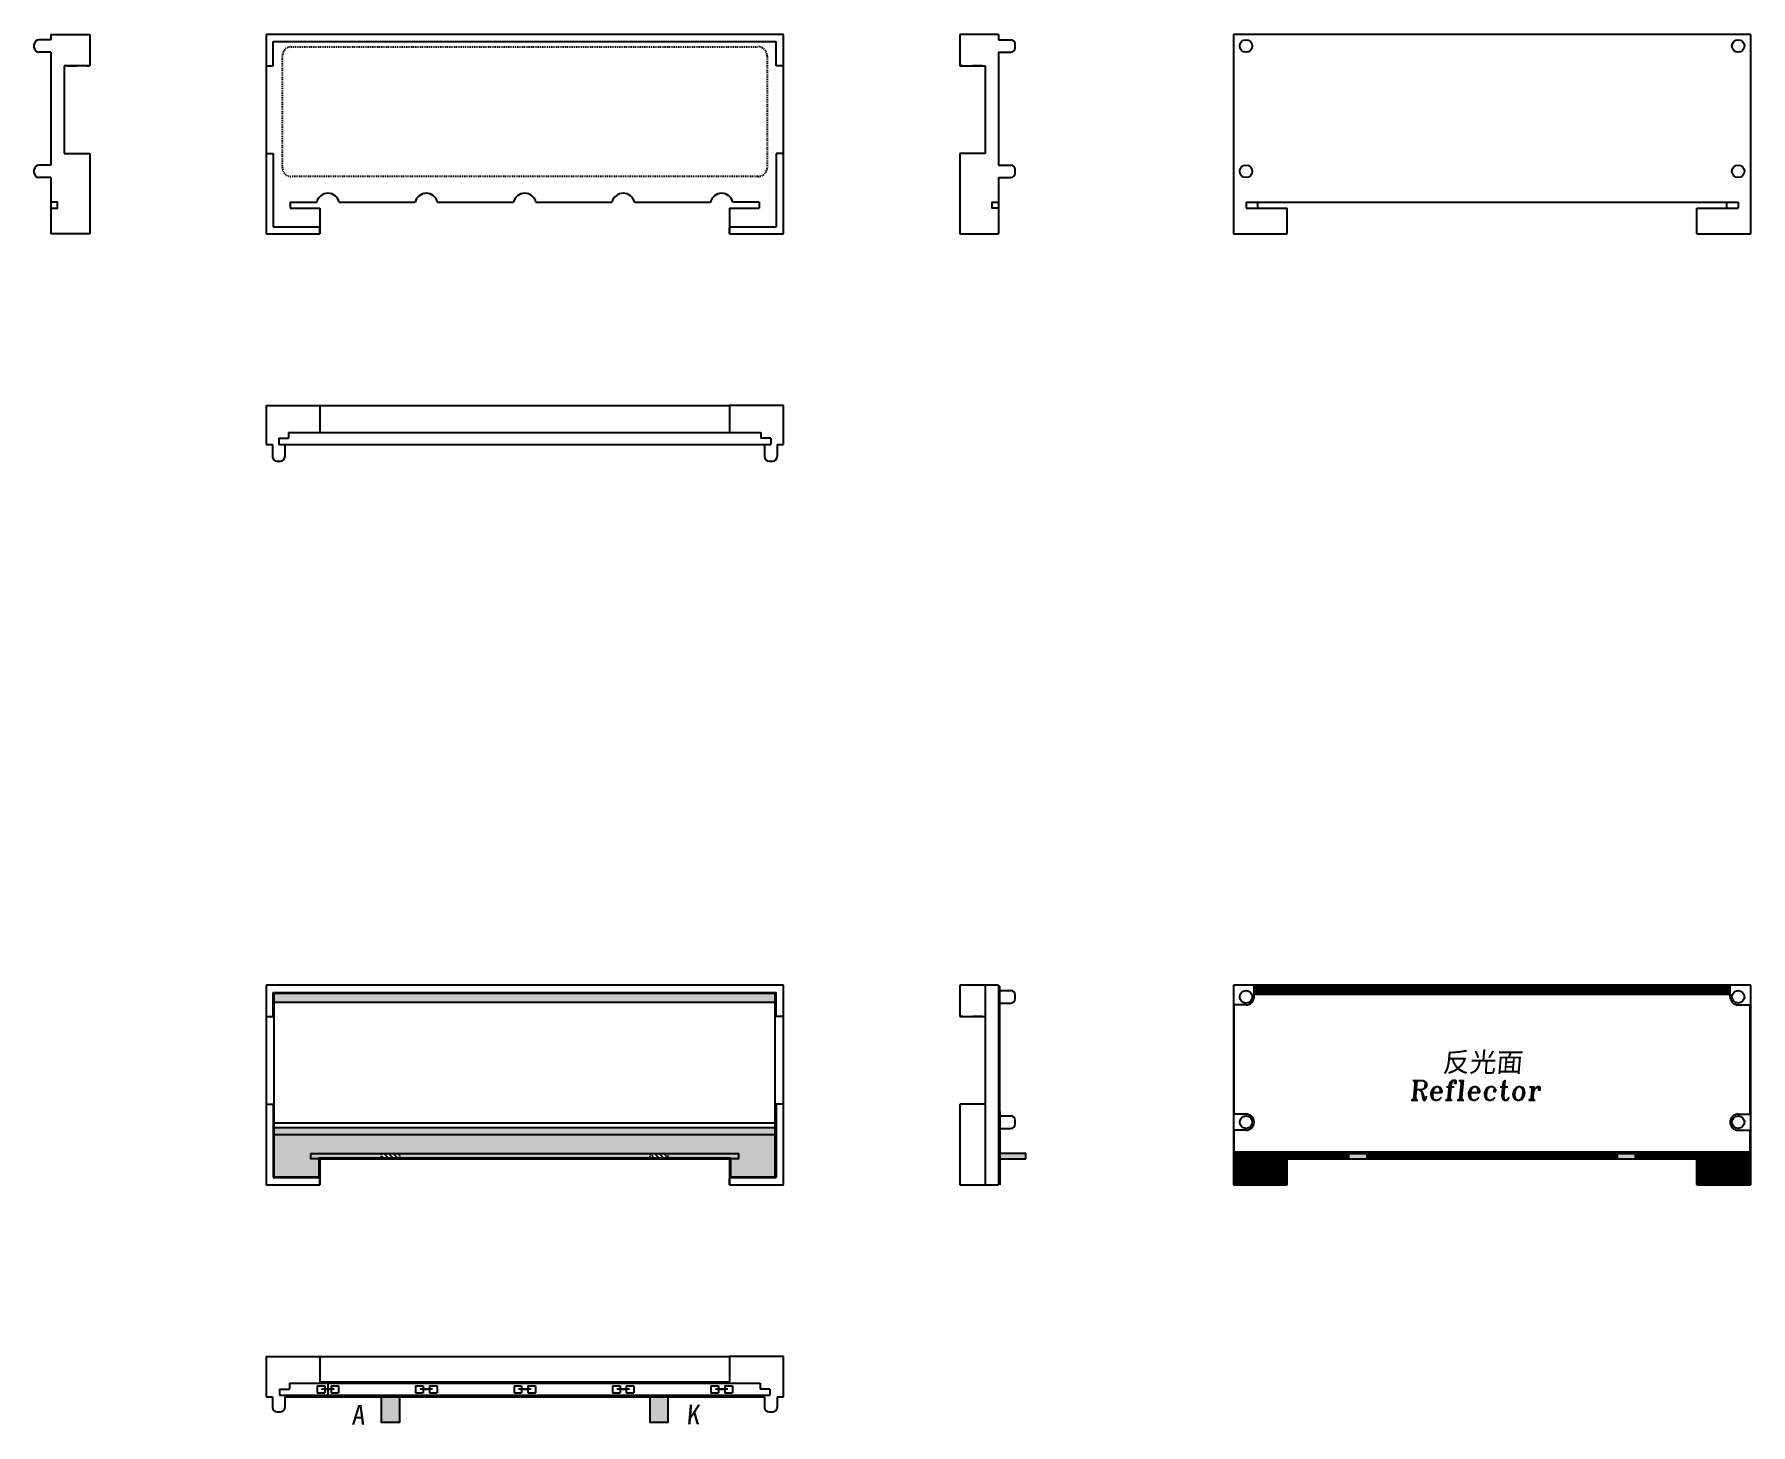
# Model space of a CAD drawing. Header units: millimetres. Extents: x 649 to 1175, y 120 to 338.
# Drawn here: x 649.5 to 841.3, y 182.7 to 338 of the extents above; entities that cross this region are included whole.
import ezdxf

# ---------------------------------------------------------------- set-up
doc = ezdxf.new("R2010")
doc.units = ezdxf.units.MM
doc.header["$LTSCALE"] = 0.25
doc.header["$MEASUREMENT"] = 0
doc.linetypes.add('CENTERX2', pattern=[4, 2.5, -0.5, 0.5, -0.5])
doc.linetypes.add('DASHED', pattern=[0.75, 0.5, -0.25])
for name, color, linetype in [('BAC', 50, 'Continuous'), ('CCL', 1, 'Continuous'), ('K', 92, 'Continuous'), ('LCD', 7, 'Continuous'), ('Led', 2, 'Continuous'), ('膜片', 6, 'Continuous')]:
    doc.layers.add(name, color=color, linetype=linetype)
doc.styles.get("Standard").update_dxf_attribs({"font": 'romant.shx', "oblique": 5})
doc.styles.add('style1', font='simfang.ttf', dxfattribs={"oblique": 5})

msp = doc.modelspace()

# ---------------------------------------------------------------- texts
at = {"layer": 'Led', "color": 4, "style": 'style1', "oblique": 5}
for s, p in [('A', (684.938, 182.72)), ('K', (722.347, 182.74))]:
    msp.add_text(s, height=2.198, dxfattribs=at).set_placement(p)
at = {"layer": 'Led', "color": 3, "attachment_point": 1}
for s, insert, char_height in [('{\\fSimSun|b0|i0|c134|p2;反光面}', (806.865, 224.31), 2.18601), ('Reflector', (803.167, 221.171), 2.186)]:
    msp.add_mtext(s, dxfattribs=dict(at, insert=insert, char_height=char_height))

# ---------------------------------------------------------------- hatches: boundary and pattern name
at = {"layer": 'Led'}
h = msp.add_hatch(dxfattribs=at)
h.set_pattern_fill('ANSI31', color=1, scale=2.9)
h.set_pattern_definition([(315, (-184.77318, 409.1361), (-0.25632621, -0.25632621), [])])
h.paths.add_polyline_path([(688.306, 212.414), (688.306, 213.014), (690.306, 213.014), (690.306, 212.414)])
h.paths.add_polyline_path([(720.306, 213.014), (720.306, 212.414), (718.306, 212.414), (718.306, 213.014)])
h = msp.add_hatch(color=1, dxfattribs=at)
h.dxf.hatch_style = 1
h.paths.add_polyline_path([(757.417, 212.414), (760.317, 212.414), (760.317, 213.014), (757.417, 213.014)])
h = msp.add_hatch(color=1, dxfattribs=at)
h.dxf.hatch_style = 1
h.paths.add_polyline_path([(796.415, 212.414), (796.415, 213.014), (798.415, 213.014), (798.415, 212.414)])
h.paths.add_polyline_path([(828.415, 213.014), (828.415, 212.414), (826.415, 212.414), (826.415, 213.014)])
h = msp.add_hatch(color=1, dxfattribs=at)
h.dxf.hatch_style = 1
h.paths.add_polyline_path([(690.306, 185.996), (688.306, 185.996), (688.306, 182.946), (690.306, 182.946)])
h.paths.add_polyline_path([(720.306, 185.996), (718.306, 185.996), (718.306, 182.946), (720.306, 182.946)])
at = {"layer": '膜片'}
h = msp.add_hatch(dxfattribs=at)
h.set_pattern_fill('ANSI38', color=256, style=0)
h.paths.add_polyline_path([(732.306, 230.914), (676.306, 230.914), (676.306, 229.914), (732.306, 229.914)])
h.paths.add_polyline_path([(732.306, 215.914), (676.306, 215.914), (676.306, 210.414), (681.306, 210.414), (681.306, 212.514), (688.306, 212.514), (688.306, 213.014), (690.306, 213.014), (690.306, 212.514), (718.306, 212.514), (718.306, 213.014), (720.306, 213.014), (720.306, 212.514), (727.306, 212.514), (727.306, 210.414), (732.306, 210.414)])
h = msp.add_hatch(dxfattribs=at)
h.set_pattern_fill('ANSI31', color=4, style=0)
h.paths.add_polyline_path([(839.015, 230.764), (839.015, 231.764), (785.815, 231.764), (785.815, 230.764)])
h.paths.add_polyline_path([(789.465, 212.464), (796.215, 212.464), (796.215, 213.214), (783.565, 213.214), (783.565, 209.564), (789.465, 209.564)])
h.paths.add_polyline_path([(798.615, 213.214), (798.615, 212.464), (826.215, 212.464), (826.215, 213.214)])
h.paths.add_polyline_path([(828.615, 213.214), (828.615, 212.464), (835.365, 212.464), (835.365, 209.564), (841.265, 209.564), (841.265, 213.214)])

# ---------------------------------------------------------------- linework, layer by layer
for p, q in [((681.106, 187.071), (681.106, 186.271)), ((681.106, 187.071), (681.956, 187.071)), ((681.106, 186.271), (681.956, 186.271)), ((681.956, 187.071), (681.956, 186.271)), ((681.956, 186.671), (682.656, 186.671)), ((682.656, 187.071), (682.656, 186.271)), ((682.656, 187.071), (683.506, 187.071)), ((682.656, 186.271), (683.506, 186.271)), ((683.506, 187.071), (683.506, 186.271)), ((692.106, 187.071), (692.106, 186.271)), ((692.106, 187.071), (692.956, 187.071)), ((692.106, 186.271), (692.956, 186.271)), ((692.956, 187.071), (692.956, 186.271)), ((692.956, 186.671), (693.656, 186.671)), ((693.656, 187.071), (693.656, 186.271)), ((693.656, 187.071), (694.506, 187.071)), ((693.656, 186.271), (694.506, 186.271)), ((694.506, 187.071), (694.506, 186.271)), ((703.106, 187.071), (703.106, 186.271)), ((703.106, 187.071), (703.956, 187.071)), ((703.106, 186.271), (703.956, 186.271)), ((703.956, 187.071), (703.956, 186.271)), ((703.956, 186.671), (704.656, 186.671)), ((704.656, 187.071), (704.656, 186.271)), ((704.656, 187.071), (705.506, 187.071)), ((704.656, 186.271), (705.506, 186.271)), ((705.506, 187.071), (705.506, 186.271)), ((714.106, 187.071), (714.106, 186.271)), ((714.106, 187.071), (714.956, 187.071)), ((714.106, 186.271), (714.956, 186.271)), ((714.956, 187.071), (714.956, 186.271)), ((714.956, 186.671), (715.656, 186.671)), ((715.656, 187.071), (715.656, 186.271)), ((715.656, 187.071), (716.506, 187.071)), ((715.656, 186.271), (716.506, 186.271)), ((716.506, 187.071), (716.506, 186.271)), ((725.106, 187.071), (725.106, 186.271)), ((725.106, 187.071), (725.956, 187.071)), ((725.106, 186.271), (725.956, 186.271)), ((725.956, 187.071), (725.956, 186.271)), ((725.956, 186.671), (726.656, 186.671)), ((726.656, 187.071), (726.656, 186.271)), ((726.656, 187.071), (727.506, 187.071)), ((726.656, 186.271), (727.506, 186.271)), ((727.506, 187.071), (727.506, 186.271))]:
    msp.add_line(p, q)
at = {"layer": 'BAC'}
for centre in [(682.306, 318.999), (693.306, 318.999), (704.306, 318.999), (715.306, 318.999), (726.306, 318.999)]:
    msp.add_arc(centre, 1.281, 12.68038, 167.31962, dxfattribs=at)
at = {"layer": 'CCL'}
for p, q in [((683.006, 186.671), (681.606, 186.671)), ((694.006, 186.671), (692.606, 186.671)), ((705.006, 186.671), (703.606, 186.671)), ((716.006, 186.671), (714.606, 186.671)), ((727.006, 186.671), (725.606, 186.671))]:
    msp.add_line(p, q, dxfattribs=at)
at = {"layer": 'K'}
for p, q in [((681.506, 293.562), (727.106, 293.562)), ((676.906, 186.671), (676.906, 185.996)), ((676.906, 186.671), (678.006, 186.671)), ((678.006, 187.346), (730.606, 187.346)), ((678.006, 187.346), (678.006, 186.671)), ((730.606, 187.346), (730.606, 186.671)), ((731.706, 186.671), (730.606, 186.671)), ((731.706, 186.671), (731.706, 185.996)), ((676.906, 185.996), (731.706, 185.996))]:
    msp.add_line(p, q, dxfattribs=at)
msp.add_lwpolyline([(680.406, 213.014), (728.206, 213.014), (728.206, 212.414), (680.406, 212.414)], close=True, dxfattribs=at)
at = {"layer": 'LCD', "color": 6, "linetype": 'CENTERX2', "ltscale": 0.03}
msp.add_lwpolyline([(731.396, 335.63), (731.396, 323.15, -0.4142136), (730.396, 322.15), (678.216, 322.15, -0.4142136), (677.216, 323.15), (677.216, 335.63, -0.4142136), (678.216, 336.63), (730.396, 336.63, -0.4142136)], format="xyb", close=True, dxfattribs=at)
at = {"layer": 'Led'}
for p, q in [((651.346, 338.03), (655.696, 338.03)), ((651.346, 338.03), (651.346, 337.43)), ((655.696, 338.03), (655.696, 334.53)), ((733.206, 338.03), (675.406, 338.03)), ((675.406, 338.03), (675.406, 315.73)), ((733.206, 315.73), (733.206, 338.03)), ((757.267, 338.03), (752.917, 338.03)), ((752.917, 338.03), (752.917, 334.53)), ((757.267, 338.03), (757.267, 337.43)), ((841.315, 338.03), (783.515, 338.03)), ((783.515, 338.03), (783.515, 315.73)), ((841.315, 315.73), (841.315, 338.03)), ((649.496, 336.53), (649.496, 336.93)), ((651.346, 337.43), (649.996, 337.43)), ((651.346, 336.03), (649.996, 336.03)), ((651.346, 336.03), (651.346, 323.43)), ((676.206, 334.53), (676.206, 337.23)), ((676.206, 337.23), (732.406, 337.23)), ((732.406, 334.53), (732.406, 337.23)), ((757.267, 337.43), (758.617, 337.43)), ((757.267, 336.03), (758.617, 336.03)), ((757.267, 336.03), (757.267, 323.43)), ((759.117, 336.53), (759.117, 336.93)), ((655.696, 334.53), (652.846, 334.53)), ((652.846, 334.53), (652.846, 324.73)), ((653.146, 334.53), (654.246, 334.53)), ((655.346, 334.53), (655.646, 334.53)), ((675.406, 334.53), (676.206, 334.53)), ((733.206, 334.53), (732.406, 334.53)), ((752.917, 334.53), (755.767, 334.53)), ((753.267, 334.53), (752.967, 334.53)), ((755.467, 334.53), (754.367, 334.53)), ((755.767, 334.53), (755.767, 324.73)), ((652.846, 324.73), (655.696, 324.73)), ((652.996, 324.73), (653.146, 324.73)), ((654.246, 324.73), (655.346, 324.73)), ((655.696, 324.73), (655.696, 315.73)), ((675.406, 324.73), (676.206, 324.73)), ((676.206, 324.73), (676.206, 316.53)), ((733.206, 324.73), (732.406, 324.73)), ((732.406, 324.73), (732.406, 316.53)), ((755.767, 324.73), (752.917, 324.73)), ((752.917, 324.73), (752.917, 315.73)), ((754.367, 324.73), (753.267, 324.73)), ((755.617, 324.73), (755.467, 324.73)), ((649.496, 322.53), (649.496, 322.93)), ((651.346, 323.43), (649.996, 323.43)), ((757.267, 323.43), (758.617, 323.43)), ((759.117, 322.53), (759.117, 322.93)), ((651.346, 322.03), (649.996, 322.03)), ((651.346, 322.03), (651.346, 319.28)), ((757.267, 322.03), (758.617, 322.03)), ((757.267, 322.03), (757.267, 319.28)), ((651.346, 319.28), (651.346, 318.63)), ((651.346, 318.63), (651.346, 315.73)), ((678.106, 319.28), (681.056, 319.28)), ((678.106, 319.28), (678.106, 318.63)), ((678.106, 318.63), (681.406, 318.63)), ((681.406, 318.63), (681.406, 315.73)), ((683.556, 319.28), (692.056, 319.28)), ((694.556, 319.28), (703.056, 319.28)), ((705.556, 319.28), (714.056, 319.28)), ((716.556, 319.28), (725.056, 319.28)), ((727.206, 318.63), (727.206, 315.73)), ((727.206, 318.63), (730.506, 318.63)), ((730.506, 319.28), (727.556, 319.28)), ((730.506, 319.28), (730.506, 318.63)), ((757.267, 319.28), (757.267, 318.63)), ((757.267, 318.63), (757.267, 315.73)), ((784.915, 319.28), (839.915, 319.28)), ((784.915, 319.28), (784.915, 318.63)), ((784.915, 318.63), (789.515, 318.63)), ((786.215, 319.28), (786.215, 318.63)), ((789.515, 315.73), (789.515, 318.63)), ((835.315, 315.73), (835.315, 318.63)), ((835.315, 318.63), (839.915, 318.63)), ((838.615, 319.28), (838.615, 318.63)), ((839.915, 319.28), (839.915, 318.63)), ((676.206, 316.53), (681.406, 316.53)), ((727.206, 316.53), (732.406, 316.53)), ((655.696, 315.73), (651.346, 315.73)), ((675.406, 315.73), (681.406, 315.73)), ((681.406, 315.73), (681.406, 316.43)), ((727.206, 315.73), (727.206, 316.43)), ((727.206, 315.73), (733.206, 315.73)), ((752.917, 315.73), (757.267, 315.73)), ((783.515, 315.73), (789.515, 315.73)), ((835.315, 315.73), (841.315, 315.73)), ((675.406, 296.562), (675.406, 292.212)), ((675.406, 296.562), (681.406, 296.562)), ((681.406, 296.562), (727.206, 296.562)), ((681.406, 296.562), (681.406, 293.562)), ((727.206, 296.562), (727.206, 293.712)), ((733.206, 296.562), (727.206, 296.562)), ((733.206, 292.212), (733.206, 296.562)), ((677.906, 293.562), (730.706, 293.562)), ((677.906, 293.562), (677.906, 292.937)), ((727.206, 293.712), (727.206, 293.562)), ((730.706, 293.562), (730.706, 292.937)), ((675.406, 292.212), (676.106, 292.212)), ((676.106, 292.212), (676.106, 290.862)), ((676.806, 292.937), (676.806, 292.212)), ((676.806, 292.937), (677.906, 292.937)), ((676.806, 292.212), (731.806, 292.212)), ((677.506, 292.212), (677.506, 290.862)), ((731.806, 292.937), (730.706, 292.937)), ((731.106, 292.212), (731.106, 290.862)), ((731.806, 292.937), (731.806, 292.212)), ((732.506, 292.212), (732.506, 290.862)), ((732.506, 292.212), (733.206, 292.212)), ((676.606, 290.362), (677.006, 290.362)), ((731.606, 290.362), (732.006, 290.362)), ((733.206, 231.814), (675.406, 231.814)), ((675.406, 231.814), (675.406, 209.514)), ((676.206, 228.314), (676.206, 231.014)), ((676.206, 231.014), (732.406, 231.014)), ((732.406, 228.314), (732.406, 231.014)), ((733.206, 209.514), (733.206, 231.814)), ((757.267, 231.814), (752.917, 231.814)), ((752.917, 231.814), (752.917, 228.314)), ((755.767, 231.814), (755.767, 209.514)), ((757.267, 231.814), (757.267, 209.514)), ((757.267, 231.714), (757.417, 231.714)), ((757.417, 217.714), (757.417, 231.714)), ((757.417, 231.214), (758.617, 231.214)), ((759.117, 230.314), (759.117, 230.714)), ((841.315, 231.814), (783.515, 231.814)), ((783.515, 231.814), (783.515, 209.514)), ((841.315, 209.514), (841.315, 231.814)), ((675.406, 228.314), (676.206, 228.314)), ((733.206, 228.314), (732.406, 228.314)), ((752.917, 228.314), (755.767, 228.314)), ((753.267, 228.314), (752.967, 228.314)), ((755.467, 228.314), (754.367, 228.314)), ((757.417, 229.814), (758.617, 229.814)), ((675.406, 218.514), (676.206, 218.514)), ((676.206, 218.514), (676.206, 210.314)), ((733.206, 218.514), (732.406, 218.514)), ((732.406, 218.514), (732.406, 210.314)), ((755.767, 218.514), (752.917, 218.514)), ((752.917, 218.514), (752.917, 209.514)), ((754.367, 218.514), (753.267, 218.514)), ((755.617, 218.514), (755.467, 218.514)), ((757.417, 217.714), (757.417, 209.514)), ((757.417, 217.214), (758.617, 217.214)), ((757.417, 215.814), (758.617, 215.814)), ((759.117, 216.314), (759.117, 216.714)), ((760.317, 213.014), (757.417, 213.014)), ((760.317, 212.414), (760.317, 213.014)), ((796.415, 212.414), (796.415, 213.014)), ((796.415, 213.014), (798.415, 213.014)), ((798.415, 213.014), (798.415, 212.414)), ((826.415, 212.414), (826.415, 213.014)), ((826.415, 213.014), (828.415, 213.014)), ((828.415, 213.014), (828.415, 212.414)), ((681.406, 212.414), (681.406, 209.514)), ((681.406, 212.414), (727.206, 212.414)), ((727.206, 212.414), (727.206, 209.514)), ((757.417, 212.414), (760.317, 212.414)), ((789.515, 209.514), (789.515, 212.414)), ((789.515, 212.414), (835.315, 212.414)), ((835.315, 209.514), (835.315, 212.414)), ((675.406, 209.514), (681.406, 209.514)), ((676.206, 210.314), (681.406, 210.314)), ((681.406, 209.514), (681.406, 210.214)), ((727.206, 210.314), (732.406, 210.314)), ((727.206, 209.514), (727.206, 210.214)), ((727.206, 209.514), (733.206, 209.514)), ((752.917, 209.514), (757.267, 209.514)), ((783.515, 209.514), (789.515, 209.514)), ((835.315, 209.514), (841.315, 209.514)), ((675.406, 190.346), (675.406, 185.846)), ((675.406, 190.346), (681.406, 190.346)), ((681.406, 190.346), (727.206, 190.346)), ((681.406, 190.346), (681.406, 187.496)), ((727.206, 190.346), (727.206, 187.496)), ((733.206, 190.346), (727.206, 190.346)), ((733.206, 185.846), (733.206, 190.346)), ((681.406, 187.496), (727.206, 187.496)), ((675.406, 185.846), (676.106, 185.846)), ((676.106, 185.846), (676.106, 184.646)), ((677.506, 185.846), (677.506, 184.646)), ((677.506, 185.846), (731.106, 185.846)), ((731.106, 185.846), (731.106, 184.646)), ((732.506, 185.846), (732.506, 184.646)), ((732.506, 185.846), (733.206, 185.846)), ((676.606, 184.146), (677.006, 184.146)), ((731.606, 184.146), (732.006, 184.146))]:
    msp.add_line(p, q, dxfattribs=at)
at = {"layer": 'Led', "color": 252, "linetype": 'DASHED', "true_color": 0x939598}
for p, q in [((688.306, 212.414), (688.306, 213.014)), ((688.306, 213.014), (690.306, 213.014)), ((690.306, 213.014), (690.306, 212.414)), ((718.306, 212.414), (718.306, 213.014)), ((718.306, 213.014), (720.306, 213.014)), ((720.306, 213.014), (720.306, 212.414)), ((688.306, 212.414), (690.306, 212.414)), ((718.306, 212.414), (720.306, 212.414))]:
    msp.add_line(p, q, dxfattribs=at)
at = {"layer": 'Led'}
for points in [[(651.346, 318.63), (652.071, 318.63), (652.071, 319.28), (651.346, 319.28)], [(757.267, 318.63), (756.542, 318.63), (756.542, 319.28), (757.267, 319.28)]]:
    msp.add_lwpolyline(points, dxfattribs=at)
for points in [[(688.306, 185.996), (690.306, 185.996), (690.306, 182.946), (688.306, 182.946)], [(718.306, 185.996), (720.306, 185.996), (720.306, 182.946), (718.306, 182.946)]]:
    msp.add_lwpolyline(points, close=True, dxfattribs=at)
for centre in [(784.915, 336.73), (839.915, 336.73), (784.915, 322.73), (839.915, 322.73), (784.915, 230.514), (839.915, 230.514), (784.915, 216.514), (839.915, 216.514)]:
    msp.add_circle(centre, 0.7, dxfattribs=at)
for centre, start, end in [((649.996, 336.93), 90, 180), ((649.996, 336.53), 180, 270), ((758.617, 336.93), 0, 90), ((758.617, 336.53), 270, 0), ((649.996, 322.93), 90, 180), ((649.996, 322.53), 180, 270), ((758.617, 322.93), 0, 90), ((758.617, 322.53), 270, 0), ((676.606, 290.862), 180, 270), ((677.006, 290.862), 270, 360), ((731.606, 290.862), 180, 270), ((732.006, 290.862), 270, 360), ((758.617, 230.714), 0, 90), ((758.617, 230.314), 270, 0), ((758.617, 216.714), 0, 90), ((758.617, 216.314), 270, 0), ((676.606, 184.646), 180, 270), ((677.006, 184.646), 270, 360), ((731.606, 184.646), 180, 270), ((732.006, 184.646), 270, 360)]:
    msp.add_arc(centre, 0.5, start, end, dxfattribs=at)
at = {"layer": '膜片'}
for p, q in [((676.306, 230.914), (732.306, 230.914)), ((676.306, 210.414), (676.306, 230.914)), ((732.306, 210.414), (732.306, 230.914)), ((839.015, 231.764), (785.815, 231.764)), ((785.815, 230.514), (785.815, 231.764)), ((839.015, 230.764), (785.815, 230.764)), ((839.015, 230.514), (839.015, 231.764)), ((676.306, 229.914), (732.306, 229.914)), ((783.565, 229.614), (783.565, 217.414)), ((784.915, 229.614), (783.565, 229.614)), ((839.915, 229.614), (841.265, 229.614)), ((841.265, 217.414), (841.265, 229.614)), ((784.915, 217.414), (783.565, 217.414)), ((839.915, 217.414), (841.265, 217.414)), ((676.306, 215.914), (732.306, 215.914)), ((784.915, 215.614), (783.565, 215.614)), ((783.565, 215.614), (783.565, 209.564)), ((839.915, 215.614), (841.265, 215.614)), ((841.265, 209.564), (841.265, 215.614)), ((783.515, 213.214), (841.315, 213.214)), ((796.215, 213.214), (796.215, 212.464)), ((796.215, 213.214), (798.615, 213.214)), ((798.615, 213.214), (798.615, 212.464)), ((826.215, 213.214), (826.215, 212.464)), ((826.215, 213.214), (828.615, 213.214)), ((828.615, 213.214), (828.615, 212.464)), ((681.306, 212.514), (681.306, 210.414)), ((681.306, 212.514), (727.306, 212.514)), ((727.306, 212.514), (727.306, 210.414)), ((789.465, 212.464), (796.215, 212.464)), ((789.465, 209.564), (789.465, 212.464)), ((798.615, 212.464), (826.215, 212.464)), ((828.615, 212.464), (835.365, 212.464)), ((835.365, 209.564), (835.365, 212.464)), ((676.306, 210.414), (681.306, 210.414)), ((727.306, 210.414), (732.306, 210.414)), ((783.565, 209.564), (789.465, 209.564)), ((835.365, 209.564), (841.265, 209.564))]:
    msp.add_line(p, q, dxfattribs=at)
at = {"layer": '膜片', "color": 4}
msp.add_line((682.306, 187.346), (682.306, 185.996), dxfattribs=at)
msp.add_lwpolyline([(676.306, 216.434), (732.306, 216.434), (732.306, 215.114), (676.306, 215.114)], close=True, dxfattribs=at)
at = {"layer": '膜片'}
for centre, start, end in [((784.915, 230.514), 270, 0), ((839.915, 230.514), 180, 270), ((784.915, 216.514), 270, 90), ((839.915, 216.514), 90, 270)]:
    msp.add_arc(centre, 0.9, start, end, dxfattribs=at)

msp.set_redraw_order([(e.dxf.handle, doc.entitydb.next_handle()) for e in msp.query("TEXT MTEXT ATTDEF DIMENSION ARC_DIMENSION")])  # texts and dimensions are drawn at this point

doc.saveas('drawing.dxf')
